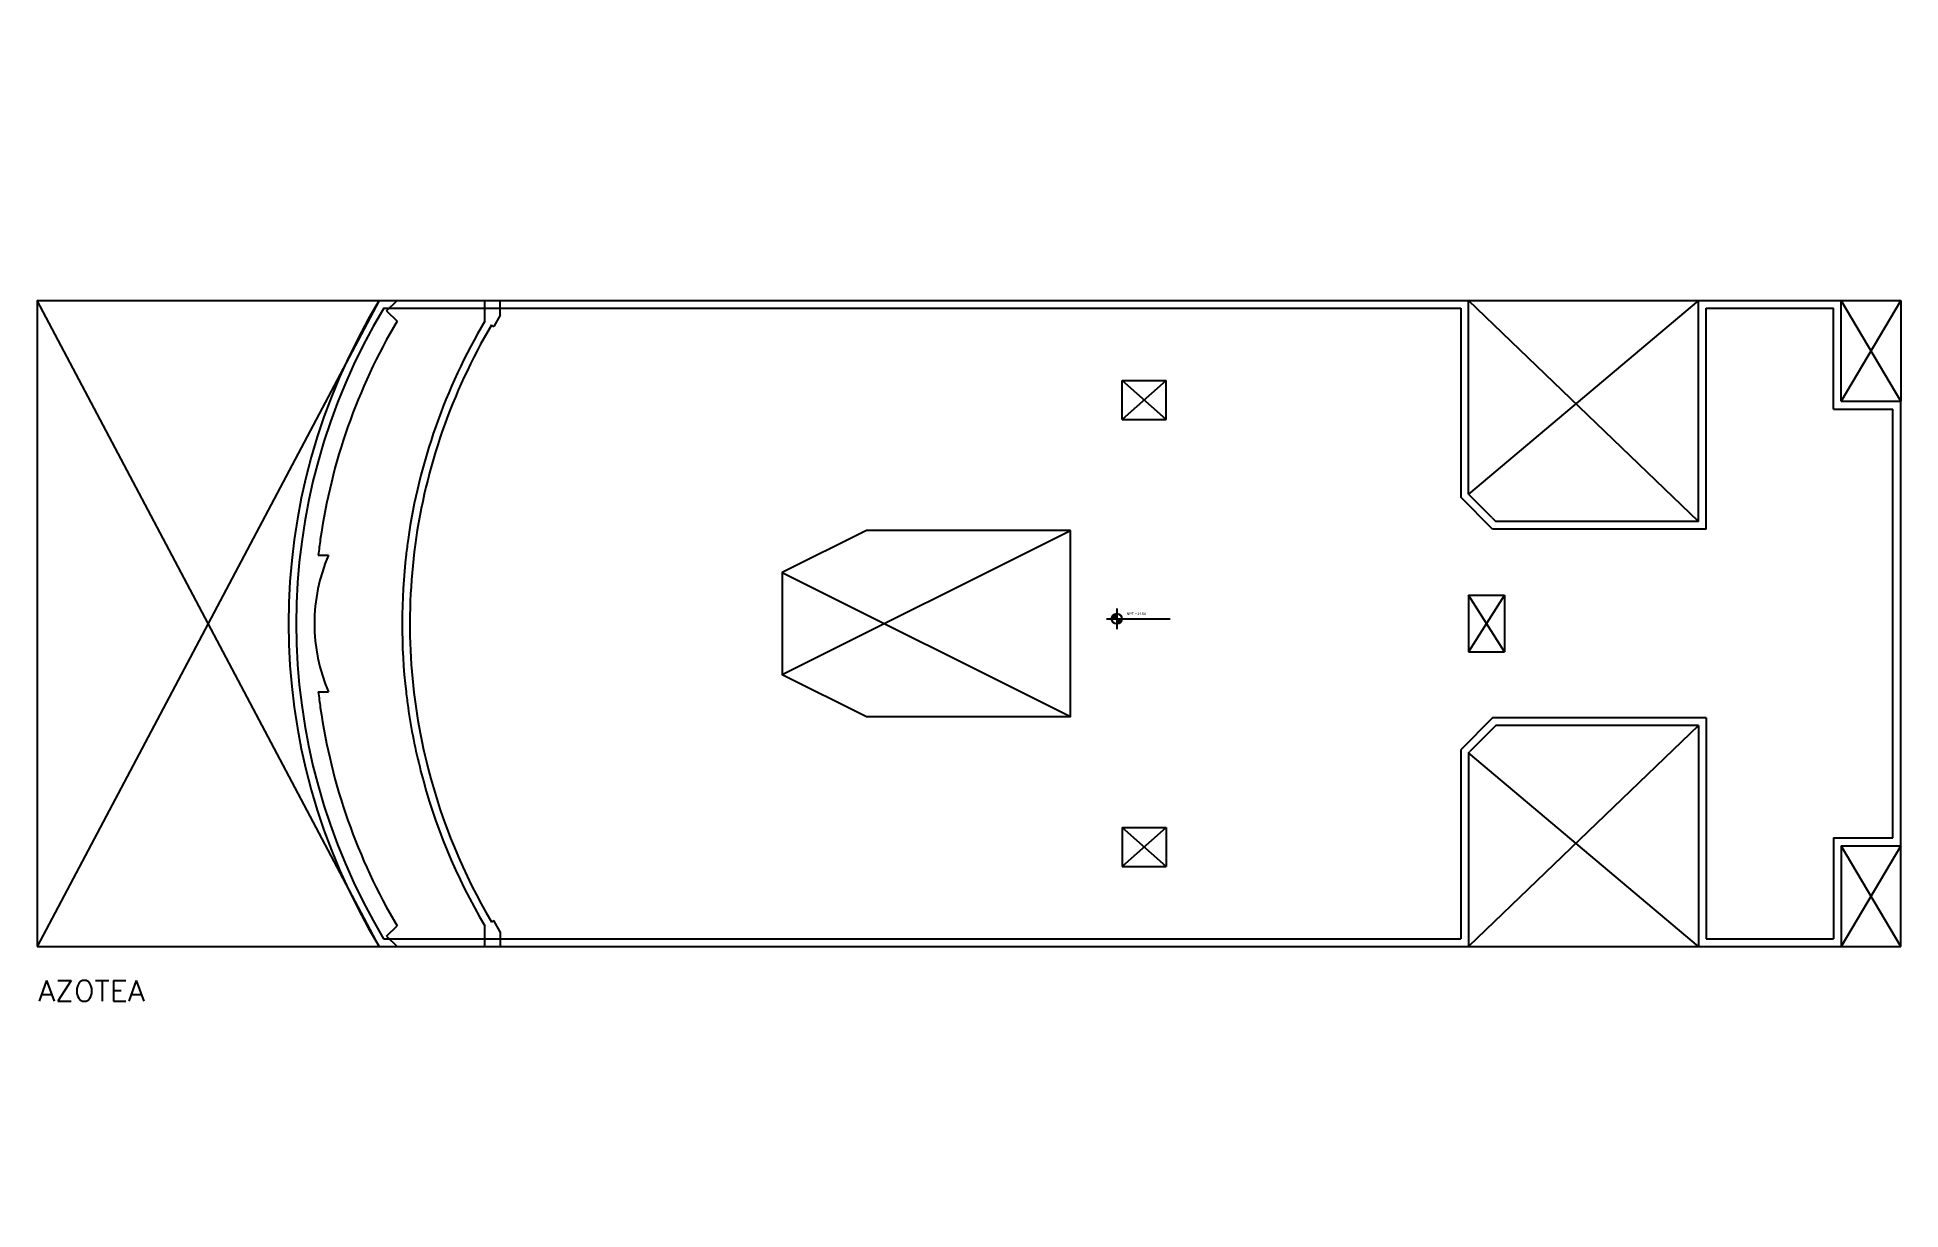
# Model space of a CAD drawing. Header units: millimetres. Extents: x 223 to 336, y 70 to 139.
# Drawn here: x 241.55 to 277.61, y 91.66 to 114.35 of the extents above; entities that cross this region are included whole.
import ezdxf

# ---------------------------------------------------------------- set-up
doc = ezdxf.new("R2010")
doc.units = ezdxf.units.MM
doc.linetypes.add('HIDDEN', pattern=[9.525, 6.35, -3.175])
for name, color, linetype in [('CORTE', 230, 'Continuous'), ('MUROS', 5, 'Continuous'), ('MUROS-BAJOS', 40, 'Continuous'), ('pisos', 8, 'Continuous'), ('PROYECCIONES', 6, 'HIDDEN'), ('TEXTOS', 4, 'Continuous')]:
    doc.layers.add(name, color=color, linetype=linetype)
doc.styles.add('ROMANS', font='romans.shx', dxfattribs={"height": 0.05})

msp = doc.modelspace()

# ---------------------------------------------------------------- texts
at = {"layer": 'TEXTOS', "style": 'ROMANS', "width": 1.065916}
msp.add_text('AZOTEA', height=0.4, dxfattribs=at).set_placement((241.56315, 95.69309))
at = {"layer": 'TEXTOS', "insert": (262.62997, 103.21653), "char_height": 0.05, "width": 0.82, "attachment_point": 1, "style": 'ROMANS'}
msp.add_mtext('{\\fArial|b0|i0|c0|p34;NPT +14.50}', dxfattribs=at)

# ---------------------------------------------------------------- hatches: boundary and pattern name
at = {"layer": 'TEXTOS', "ltscale": 0.05}
h = msp.add_hatch(color=256, dxfattribs=at)
h.paths.add_polyline_path([(262.4375, 103.19422, 0.41421356), (262.3375, 103.09422), (262.4375, 103.09422)])
h.paths.add_polyline_path([(262.5375, 103.09422), (262.4375, 103.09422), (262.4375, 102.99422, 0.41421356)])

# ---------------------------------------------------------------- linework, layer by layer
at = {"layer": 'CORTE'}
for p, q in [((248.16673, 109.25349), (269.24344, 109.25349)), ((248.25124, 109.10349), (269.09344, 109.10349)), ((250.20779, 108.85349), (250.20779, 109.25349)), ((250.50779, 108.97311), (250.381, 108.75349)), ((250.50779, 108.97311), (250.50779, 109.25349)), ((269.09344, 109.10349), (269.09344, 105.44626)), ((269.24344, 105.50839), (269.24344, 109.25349)), ((273.69344, 104.97849), (273.69344, 109.25349)), ((273.69344, 109.25349), (276.45779, 109.25349)), ((273.84344, 104.82849), (273.84344, 109.10349)), ((273.84344, 109.10349), (276.30779, 109.10349)), ((276.30779, 107.15349), (276.30779, 109.10349)), ((276.45779, 107.30349), (276.45779, 109.25349)), ((250.33691, 108.77715), (250.381, 108.75349)), ((262.54344, 107.70349), (263.39344, 107.70349)), ((262.54344, 106.95349), (262.54344, 107.70349)), ((263.39344, 106.95349), (263.39344, 107.70349)), ((276.30779, 107.15349), (277.45779, 107.15349)), ((276.45779, 107.30349), (277.60779, 107.30349)), ((277.45779, 98.85349), (277.45779, 107.15349)), ((277.60779, 98.70349), (277.60779, 107.30349)), ((262.54344, 106.95349), (263.39344, 106.95349)), ((269.7112, 104.82849), (269.09344, 105.44626)), ((269.69509, 105.05674), (269.27082, 105.48101)), ((269.69509, 105.05674), (269.77333, 104.97849)), ((273.69344, 104.97849), (269.77333, 104.97849)), ((273.84344, 104.82849), (269.7112, 104.82849)), ((269.24344, 103.55349), (269.94344, 103.55349)), ((269.24344, 103.55349), (269.24344, 102.45349)), ((269.94344, 103.55349), (269.94344, 102.45349)), ((269.24344, 102.45349), (269.94344, 102.45349)), ((269.7112, 101.17849), (269.09344, 100.56073)), ((269.77333, 101.02849), (269.27082, 100.52598)), ((273.84344, 101.17849), (269.7112, 101.17849)), ((273.69344, 101.02849), (269.77333, 101.02849)), ((273.69344, 101.02849), (273.69344, 96.75349)), ((273.84344, 101.17849), (273.84344, 96.90349)), ((269.09344, 100.56073), (269.09344, 96.90349)), ((269.24344, 100.4986), (269.24344, 96.75349)), ((262.54344, 99.05349), (262.54344, 98.30349)), ((262.54344, 99.05349), (263.39344, 99.05349)), ((263.39344, 99.05349), (263.39344, 98.30349)), ((276.30779, 98.85349), (276.30779, 96.90349)), ((276.30779, 98.85349), (277.45779, 98.85349)), ((276.45779, 98.70349), (276.45779, 96.75349)), ((276.45779, 98.70349), (277.60779, 98.70349)), ((262.54344, 98.30349), (263.39344, 98.30349)), ((250.20779, 96.75349), (250.20779, 97.15349)), ((250.33771, 97.2285), (250.381, 97.25349)), ((250.50779, 97.03388), (250.381, 97.25349)), ((250.50779, 97.03388), (250.50779, 96.75349)), ((248.16616, 96.75349), (269.24344, 96.75349)), ((248.25068, 96.90349), (269.09344, 96.90349)), ((250.20779, 96.75349), (269.24344, 96.75349)), ((273.69344, 96.75349), (276.45779, 96.75349)), ((273.84344, 96.90349), (276.30779, 96.90349)), ((274.89344, 96.75349), (276.45779, 96.75349))]:
    msp.add_line(p, q, dxfattribs=at)
msp.add_lwpolyline([(261.54344, 104.80349), (257.59344, 104.80349), (255.95941, 103.98784), (255.95941, 102.01915), (257.59344, 101.20349), (261.54344, 101.20349), (261.54344, 104.80349), (261.54344, 104.80349)], dxfattribs=at)
for centre, radius, start, end in [((260.10233, 103.00349), 11.34453, 187.72543, 187.72543), ((258.40394, 103.00303), 11.99453, 148.593283, 211.401495), ((258.40394, 103.00303), 11.84453, 148.999538, 210.995197), ((260.10233, 103.00349), 11.49453, 149.406905, 171.872779), ((260.10233, 103.00349), 11.34453, 149.406905, 172.27457), ((260.10233, 103.00349), 11.49453, 171.872779, 173.380674), ((260.10233, 103.00349), 11.49453, 173.292753, 186.619326), ((260.10233, 103.00349), 11.34453, 172.27457, 194.355882), ((260.10233, 103.00349), 11.49453, 186.619326, 188.127221), ((260.10233, 103.00349), 11.49453, 188.127221, 194.355882), ((260.10233, 103.00349), 11.49453, 194.355882, 210.593095), ((260.10233, 103.00349), 11.34453, 194.355882, 210.600937)]:
    msp.add_arc(centre, radius, start, end, dxfattribs=at)
at = {"layer": 'MUROS'}
for p, q in [((248.30783, 109.05554), (248.50941, 109.25396)), ((248.30783, 109.05554), (248.50941, 108.85396)), ((269.24344, 105.50839), (269.27082, 105.48101)), ((246.98603, 104.32803), (247.18603, 104.32805)), ((246.98603, 101.67803), (247.18603, 101.67806)), ((269.24344, 100.4986), (269.27082, 100.52598)), ((248.30783, 96.95145), (248.50941, 97.15303)), ((248.30783, 96.95145), (248.50941, 96.75303))]:
    msp.add_line(p, q, dxfattribs=at)
at = {"layer": 'MUROS', "ltscale": 0.05}
for start, end in [(171.872779, 173.380674), (186.619326, 188.127221)]:
    msp.add_arc((258.40394, 103.00303), 11.49453, start, end, dxfattribs=at)
at = {"layer": 'MUROS-BAJOS', "ltscale": 0.05}
msp.add_arc((258.40394, 103.00303), 11.49453, 149.406905, 171.872779, dxfattribs=at)
at = {"layer": 'MUROS-BAJOS'}
for centre, radius, start, end in [((250.22101, 103.00305), 3.3116, 156.415142, 203.584858), ((258.40394, 103.00303), 11.49453, 188.127221, 210.593095)]:
    msp.add_arc(centre, radius, start, end, dxfattribs=at)
at = {"layer": 'pisos'}
for p, q in [((241.54779, 109.25349), (250.20779, 109.25349)), ((241.54779, 109.25349), (241.54779, 96.75349)), ((241.54779, 96.75349), (250.20779, 96.75349))]:
    msp.add_line(p, q, dxfattribs=at)
at = {"layer": 'pisos', "ltscale": 0.05}
for p, q in [((269.24344, 109.25349), (273.69344, 109.25349)), ((276.45779, 109.25349), (277.60779, 109.25349)), ((277.60779, 109.25349), (277.60779, 107.30349)), ((277.60779, 96.75349), (277.60779, 98.70349)), ((269.24344, 96.75349), (273.69344, 96.75349)), ((276.45779, 96.75349), (277.60779, 96.75349))]:
    msp.add_line(p, q, dxfattribs=at)
at = {"layer": 'PROYECCIONES', "linetype": 'Continuous', "ltscale": 0.05}
for p, q in [((248.16616, 96.75349), (241.54779, 109.25349)), ((248.16673, 109.25349), (241.54779, 96.75349)), ((273.69344, 104.97849), (269.24344, 109.25349)), ((273.69344, 109.25349), (269.24344, 105.50839)), ((277.60779, 107.30349), (276.45779, 109.25349)), ((277.60779, 109.25349), (276.45779, 107.30349)), ((263.39344, 106.95349), (262.54344, 107.70349)), ((263.39344, 107.70349), (262.54344, 106.95349)), ((255.95941, 102.01915), (261.54344, 104.80349)), ((255.95941, 103.98784), (261.54344, 101.20349)), ((269.94344, 103.55349), (269.24344, 102.45349)), ((269.94344, 102.45349), (269.24344, 103.55349)), ((273.69344, 101.02849), (269.24344, 96.75349)), ((273.69344, 96.75349), (269.24344, 100.4986)), ((263.39344, 98.30349), (262.54344, 99.05349)), ((263.39344, 99.05349), (262.54344, 98.30349)), ((277.60779, 98.70349), (276.45779, 96.75349)), ((277.60779, 96.75349), (276.45779, 98.70349))]:
    msp.add_line(p, q, dxfattribs=at)
at = {"layer": 'TEXTOS'}
for p, q in [((262.4375, 103.29422), (262.4375, 103.09422)), ((262.2375, 103.09422), (263.46801, 103.09422)), ((262.4375, 103.09422), (262.4375, 102.89422))]:
    msp.add_line(p, q, dxfattribs=at)
msp.add_circle((262.4375, 103.09422), 0.1, dxfattribs=at)

msp.set_redraw_order([(e.dxf.handle, doc.entitydb.next_handle()) for e in msp.query("TEXT MTEXT ATTDEF DIMENSION ARC_DIMENSION")])  # texts and dimensions are drawn at this point

doc.saveas('drawing.dxf')
